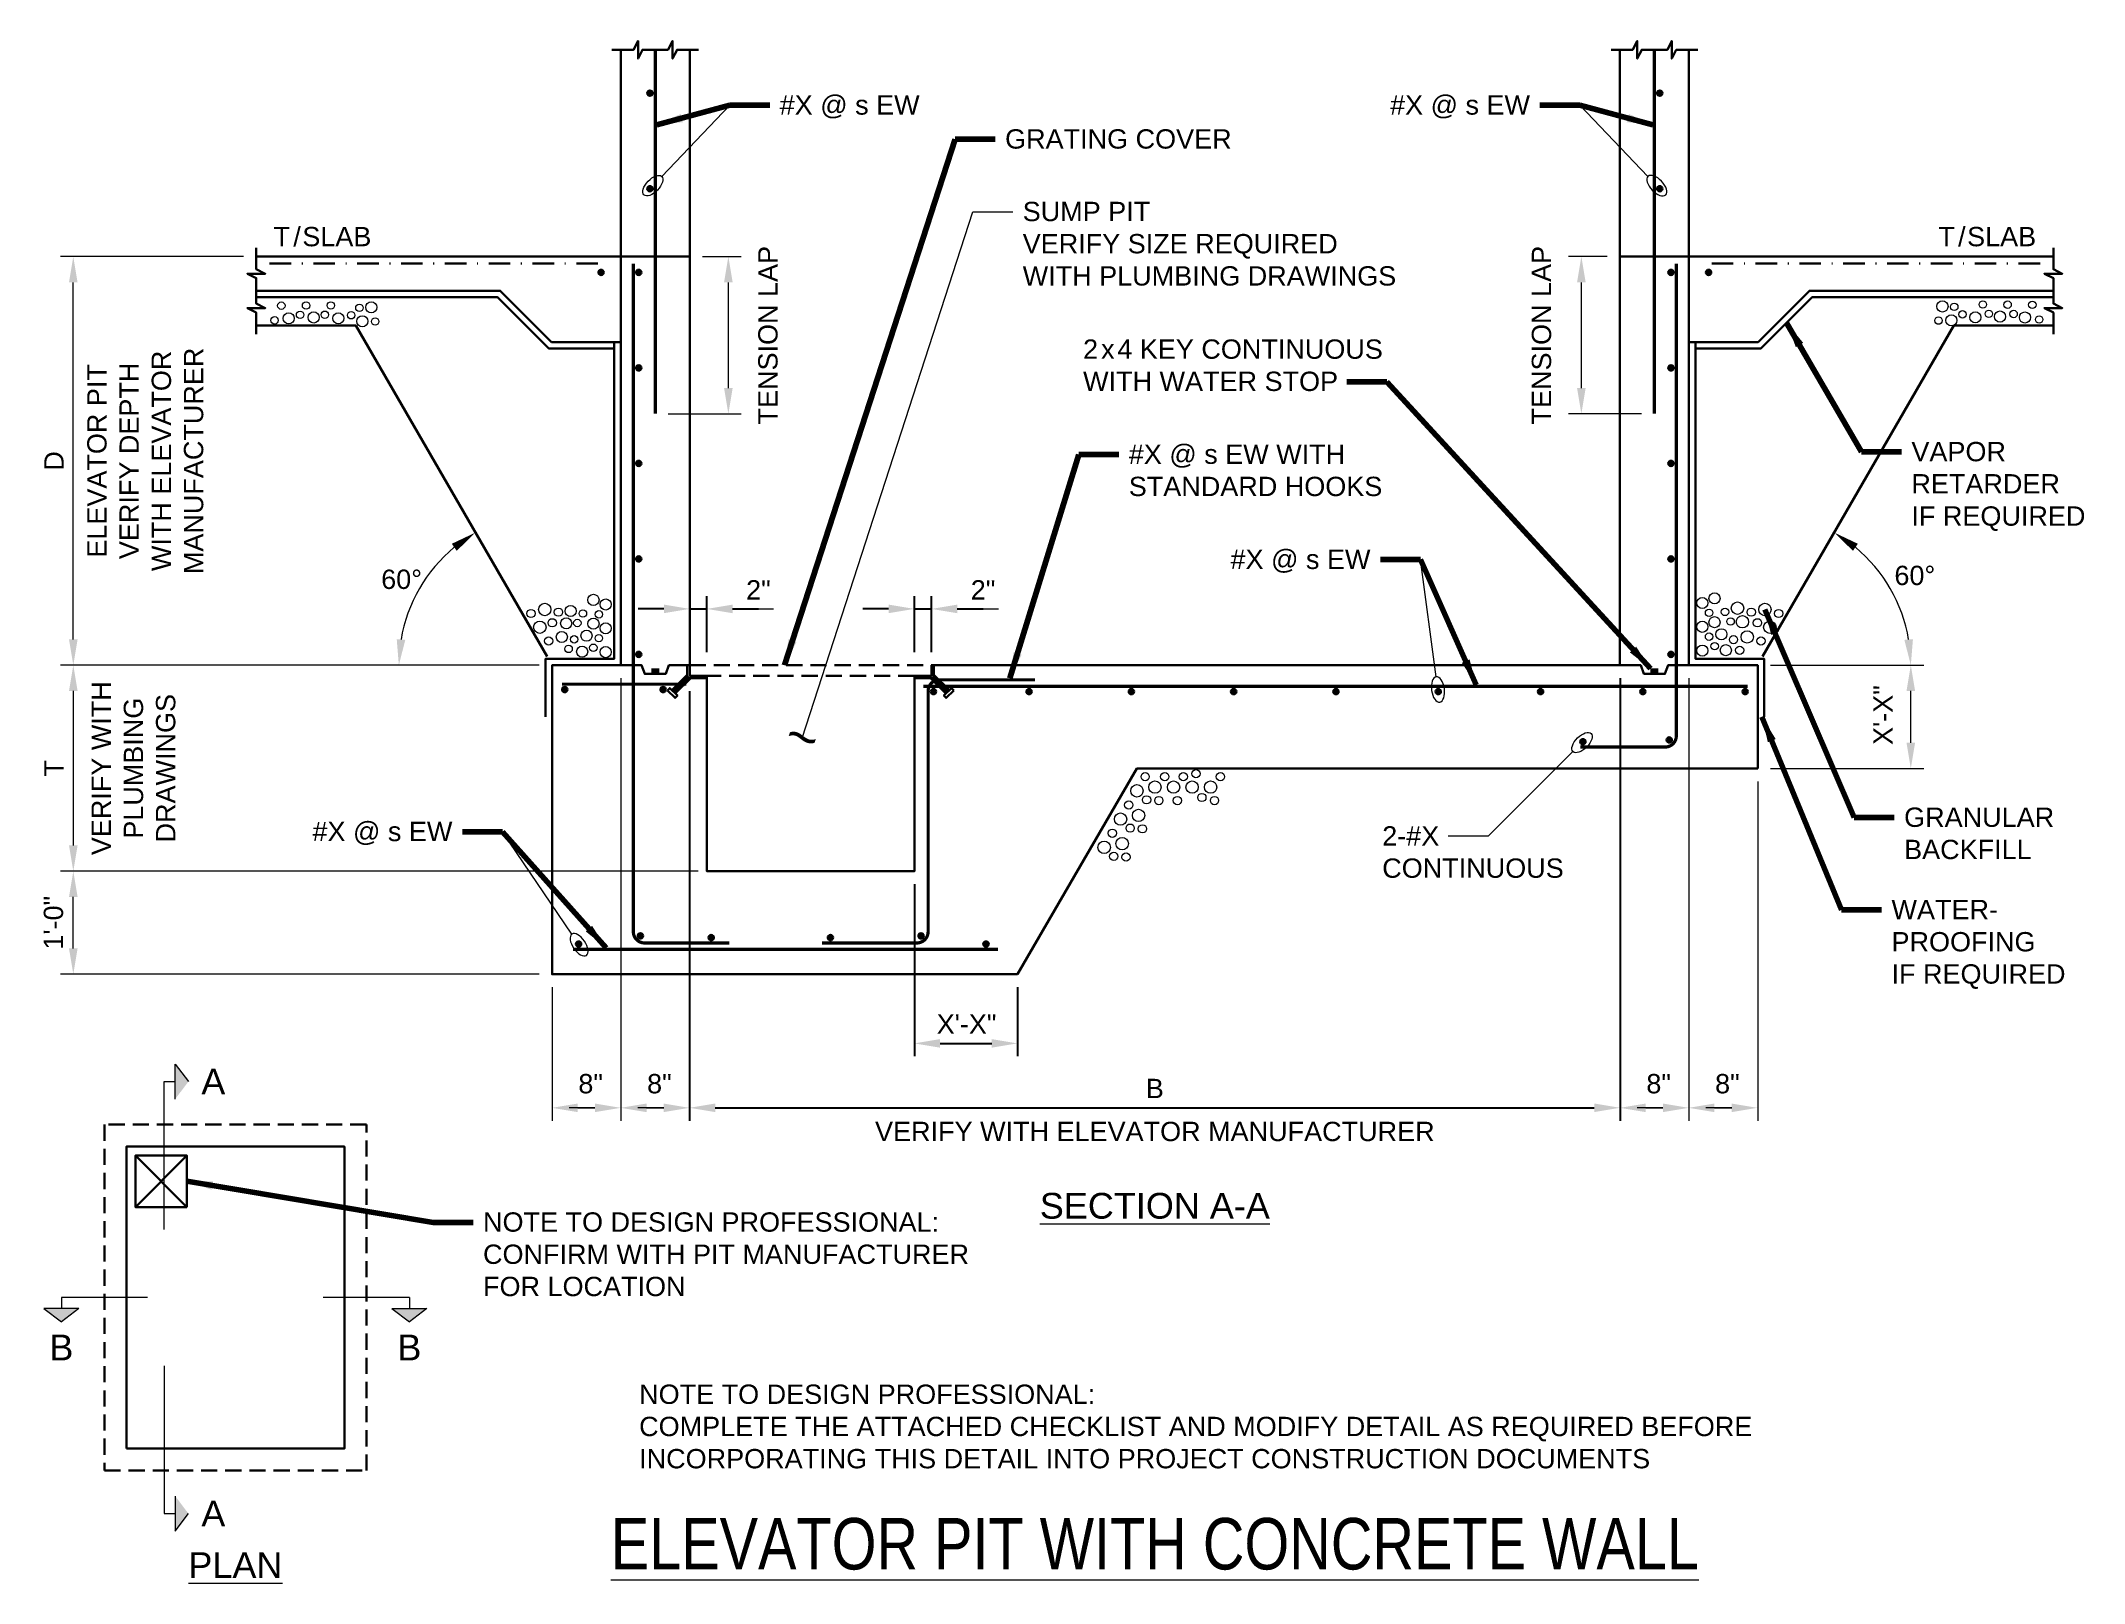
# Model space of a CAD drawing. Header units: inches. Extents: x 25 to 263, y 1564 to 1744.
import ezdxf

# ---------------------------------------------------------------- set-up
doc = ezdxf.new("R2010")
doc.units = ezdxf.units.IN
doc.header["$LTSCALE"] = 5
doc.header["$MEASUREMENT"] = 0
doc.linetypes.add('DASHDOT', pattern=[1, 0.5, -0.25, 0, -0.25])
doc.linetypes.add('HIDDEN', pattern=[0.375, 0.25, -0.125])
for name, color, linetype, lineweight in [('S-ANNO-DIMS', 1, 'Continuous', 20), ('S-ANNO-TEXT', 7, 'Continuous', 20), ('S-DELT-PATT', 7, 'Continuous', 15), ('S-DETL', 3, 'Continuous', 30)]:
    doc.layers.add(name, color=color, linetype=linetype, lineweight=lineweight)
doc.styles.add('Romans', font='arial.ttf')
doc.dimstyles.get("Standard").update_dxf_attribs({"dimtxt": 0.18, "dimasz": 0.18, "dimexe": 0.18, "dimexo": 0.0625, "dimgap": 0.09, "dimtad": 0, "dimtih": 1, "dimtoh": 1, "dimdec": 4, "dimzin": 0, "dimdsep": 46, "dimtxsty": 'Standard', "dimcen": 0.09, "dimadec": 0, "dimazin": 0, "dimtfac": 1, "dimtdec": 4, "dimtofl": 0, "dimtmove": 0, "dimatfit": 3, "dimfxl": 1, "dimtolj": 1, "dimtzin": 0, "dimarcsym": 0})

msp = doc.modelspace()

# ---------------------------------------------------------------- texts
at = {"layer": 'S-ANNO-DIMS', "attachment_point": 5, "style": 'Romans'}
for s, insert, char_height in [('\\A1;60%%D', (67.0642308, 1681.1923736), 2.24999998), ('\\A1;60%%D', (243.2058018, 1681.6448854), 2.24999998), ('\\A1;8"', (89.0724353, 1622.4635841), 2.25), ('\\A1;8"', (97.0724353, 1622.4635841), 2.25), ('\\A1;8"', (213.3884469, 1622.4635841), 2.25), ('\\A1;8"', (221.3884469, 1622.4635841), 2.25)]:
    msp.add_mtext(s, dxfattribs=dict(at, insert=insert, char_height=char_height))
at = {"layer": 'S-ANNO-TEXT', "style": 'Romans'}
for s, insert, char_height, attachment_point in [('#X @ s EW', (111.0750461, 1737.5645187), 2.24999998, 1), ('#X @ s EW', (198.411213, 1737.5645187), 2.24999998, 3), ('GRATING COVER', (137.3128121, 1733.608057), 2.249999984, 1), ('SUMP PIT\\PVERIFY SIZE REQUIRED \\PWITH PLUMBING DRAWINGS', (139.361612, 1725.1600694), 2.249999984, 1), ('{\\T1.2;T/}SLAB', (63.5468068, 1722.2351035), 2.249999984, 3), ('{\\T1.2;T/}SLAB', (245.9394523, 1722.2351035), 2.249999984, 1), ('{\\T1.2;2x}4 KEY CONTINUOUS \\PWITH WATER STOP', (146.3910554, 1709.1353423), 2.249999984, 1), ('#X @ s EW WITH \\PSTANDARD HOOKS', (151.7106325, 1696.8974502), 2.249999984, 1), ('VAPOR \\PRETARDER \\PIF REQUIRED', (242.8095882, 1697.2014814), 2.249999984, 1), ('#X @ s EW', (179.8405796, 1684.6580233), 2.24999998, 3), ('#X @ s EW', (72.9784324, 1652.9691082), 2.24999998, 3), ('GRANULAR\\PBACKFILL', (241.9620204, 1654.6275927), 2.24999998, 1), ('2-#X\\PCONTINUOUS ', (181.2111132, 1652.4525191), 2.249999984, 1), ('WATER-\\PPROOFING \\PIF REQUIRED', (240.4925572, 1643.8802298), 2.249999984, 1), ('VERIFY WITH ELEVATOR MANUFACTURER', (154.7431296, 1618.0410057), 2.249999984, 2), ('NOTE TO DESIGN PROFESSIONAL:\\PCONFIRM WITH PIT MANUFACTURER \\PFOR LOCATION', (76.5436369, 1607.4938465), 2.249999984, 1), ('NOTE TO DESIGN PROFESSIONAL: \\PCOMPLETE THE ATTACHED CHECKLIST AND MODIFY DETAIL AS REQUIRED BEFORE \\PINCORPORATING THIS DETAIL INTO PROJECT CONSTRUCTION DOCUMENTS', (94.7149922, 1587.4426496), 2.249999984, 1), ('{\\W0.8;\\LELEVATOR PIT WITH CONCRETE WALL}', (154.7431299, 1571.9095663), 6, 2)]:
    msp.add_mtext(s, dxfattribs=dict(at, insert=insert, char_height=char_height, attachment_point=attachment_point))
for s, insert, char_height, attachment_point, rotation in [('ELEVATOR PIT\\PVERIFY DEPTH \\PWITH ELEVATOR \\PMANUFACTURER', (30.4745014, 1694.9946171), 2.249999984, 2, 90), ('VERIFY WITH \\PPLUMBING \\PDRAWINGS', (30.9745014, 1659.2120293), 2.249999984, 2, 90), ('~', (113.6757191, 1662.7005561), 4.5, 5, 162.269289031)]:
    msp.add_mtext(s, dxfattribs=dict(at, insert=insert, char_height=char_height, attachment_point=attachment_point, rotation=rotation))
at = {"layer": 'S-ANNO-TEXT', "linetype": 'Continuous', "char_height": 3, "style": 'Romans'}
for s, insert, attachment_point in [('\\pxqc;A', (45.1509331, 1622.7225196), 5), ('{\\LSECTION A-A}', (154.7431296, 1609.7611285), 2), ('\\pxqc;B', (27.4662334, 1591.760334), 5), ('\\pxqc;B', (67.9756557, 1591.760334), 5), ('\\pxqc;A', (45.1509331, 1572.4203902), 5), ('{\\LPLAN}', (47.7209445, 1567.9203902), 2)]:
    msp.add_mtext(s, dxfattribs=dict(at, insert=insert, attachment_point=attachment_point))

# ---------------------------------------------------------------- blocks, each defined once
blk = doc.blocks.new('*D0')
at = {"layer": 'Defpoints', "color": 0, "transparency": 16777216}
for p in [(84.57, 1671.21), (28.85, 1647.22), (103.09, 1647.22)]:
    blk.add_point(p, dxfattribs=at)
at = {"layer": 'S-ANNO-DIMS', "transparency": 16777216}
for p, q in [((83.07, 1671.21), (27.35, 1671.21)), ((28.85, 1668.21), (28.85, 1650.22)), ((101.59, 1647.22), (27.35, 1647.22))]:
    blk.add_line(p, q, dxfattribs=at)
for points in [[(28.35, 1668.21), (29.35, 1668.21), (28.85, 1671.21)], [(28.35, 1650.22), (29.35, 1650.22), (28.85, 1647.22)]]:
    blk.add_solid(points, dxfattribs=at)
at = {"layer": 'S-ANNO-DIMS', "transparency": 16777216, "insert": (26.6, 1659.21), "char_height": 2.25, "attachment_point": 5, "rotation": 90, "style": 'Romans'}
blk.add_mtext('\\A1;T', dxfattribs=at)
blk = doc.blocks.new('*D1')
at = {"layer": 'Defpoints', "color": 0, "transparency": 16777216}
for p in [(102.6, 1677.76), (100.6, 1671.21), (102.6, 1671.21)]:
    blk.add_point(p, dxfattribs=at)
at = {"layer": 'S-ANNO-DIMS', "color": 0, "lineweight": -2, "transparency": 16777216}
for p, q in [((100.6, 1672.71), (100.6, 1679.26)), ((102.6, 1672.71), (102.6, 1679.26)), ((97.6, 1677.76), (94.6, 1677.76)), ((100.6, 1677.76), (102.6, 1677.76)), ((105.6, 1677.76), (108.6, 1677.76))]:
    blk.add_line(p, q, dxfattribs=at)
at = {"layer": 'S-ANNO-DIMS', "color": 0, "transparency": 16777216}
for points in [[(97.6, 1678.26), (97.6, 1677.26), (100.6, 1677.76)], [(105.6, 1678.26), (105.6, 1677.26), (102.6, 1677.76)]]:
    blk.add_solid(points, dxfattribs=at)
at = {"layer": 'S-ANNO-DIMS', "color": 0, "transparency": 16777216, "insert": (108.6, 1679.98), "char_height": 2.25, "attachment_point": 5, "style": 'Romans'}
blk.add_mtext('\\A1;2"', dxfattribs=at)
blk = doc.blocks.new('*D2')
at = {"layer": 'Defpoints', "color": 0, "transparency": 16777216}
for p in [(28.85, 1718.78), (50.15, 1718.78), (84.57, 1671.21)]:
    blk.add_point(p, dxfattribs=at)
at = {"layer": 'S-ANNO-DIMS', "transparency": 16777216}
for p, q in [((48.65, 1718.78), (27.35, 1718.78)), ((28.85, 1674.21), (28.85, 1715.78)), ((83.07, 1671.21), (27.35, 1671.21))]:
    blk.add_line(p, q, dxfattribs=at)
for points in [[(28.35, 1715.78), (29.35, 1715.78), (28.85, 1718.78)], [(28.35, 1674.21), (29.35, 1674.21), (28.85, 1671.21)]]:
    blk.add_solid(points, dxfattribs=at)
at = {"layer": 'S-ANNO-DIMS', "transparency": 16777216, "insert": (26.6, 1694.99), "char_height": 2.25, "attachment_point": 5, "rotation": 90, "style": 'Romans'}
blk.add_mtext('\\A1;D', dxfattribs=at)
blk = doc.blocks.new('*D3')
at = {"layer": 'Defpoints', "color": 0, "transparency": 16777216}
for p in [(28.85, 1647.22), (103.09, 1647.22), (84.57, 1635.22)]:
    blk.add_point(p, dxfattribs=at)
at = {"layer": 'S-ANNO-DIMS', "transparency": 16777216}
for p, q in [((101.59, 1647.22), (27.35, 1647.22)), ((28.85, 1638.22), (28.85, 1644.22)), ((83.07, 1635.22), (27.35, 1635.22))]:
    blk.add_line(p, q, dxfattribs=at)
for points in [[(28.35, 1644.22), (29.35, 1644.22), (28.85, 1647.22)], [(28.35, 1638.22), (29.35, 1638.22), (28.85, 1635.22)]]:
    blk.add_solid(points, dxfattribs=at)
at = {"layer": 'S-ANNO-DIMS', "transparency": 16777216, "insert": (26.55, 1641.22), "char_height": 2.25, "attachment_point": 5, "rotation": 90, "style": 'Romans'}
blk.add_mtext('\\A1;1\'-0"', dxfattribs=at)
blk = doc.blocks.new('*D4')
at = {"layer": 'Defpoints', "color": 0, "transparency": 16777216}
for p in [(100.57, 1669.69), (208.89, 1671.21), (208.89, 1619.67)]:
    blk.add_point(p, dxfattribs=at)
at = {"layer": 'S-ANNO-DIMS', "color": 0, "lineweight": -2, "transparency": 16777216}
for p, q in [((208.89, 1669.71), (208.89, 1618.17)), ((100.57, 1668.19), (100.57, 1618.17)), ((103.57, 1619.67), (205.89, 1619.67))]:
    blk.add_line(p, q, dxfattribs=at)
at = {"layer": 'S-ANNO-DIMS', "color": 0, "transparency": 16777216}
for points in [[(103.57, 1620.17), (103.57, 1619.17), (100.57, 1619.67)], [(205.89, 1620.17), (205.89, 1619.17), (208.89, 1619.67)]]:
    blk.add_solid(points, dxfattribs=at)
at = {"layer": 'S-ANNO-DIMS', "color": 0, "transparency": 16777216, "insert": (154.74, 1621.92), "char_height": 2.25, "attachment_point": 5, "style": 'Romans'}
blk.add_mtext('\\A1;B', dxfattribs=at)
blk = doc.blocks.new('*D5')
at = {"layer": 'Defpoints', "color": 0, "transparency": 16777216}
for p in [(126.75, 1647.22), (138.75, 1635.22), (138.75, 1627.17)]:
    blk.add_point(p, dxfattribs=at)
at = {"layer": 'S-ANNO-DIMS', "color": 0, "lineweight": -2, "transparency": 16777216}
for p, q in [((126.75, 1645.72), (126.75, 1625.67)), ((138.75, 1633.72), (138.75, 1625.67)), ((129.75, 1627.17), (135.75, 1627.17))]:
    blk.add_line(p, q, dxfattribs=at)
at = {"layer": 'S-ANNO-DIMS', "color": 0, "transparency": 16777216}
for points in [[(129.75, 1627.67), (129.75, 1626.67), (126.75, 1627.17)], [(135.75, 1627.67), (135.75, 1626.67), (138.75, 1627.17)]]:
    blk.add_solid(points, dxfattribs=at)
at = {"layer": 'S-ANNO-DIMS', "color": 0, "transparency": 16777216, "insert": (132.83, 1629.42), "char_height": 2.25, "attachment_point": 5, "style": 'Romans'}
blk.add_mtext('\\A1;X\'-X"', dxfattribs=at)
blk = doc.blocks.new('*D6')
at = {"layer": 'Defpoints', "color": 0, "transparency": 16777216}
for p in [(204.39, 1718.78), (208.89, 1718.78), (212.89, 1700.48)]:
    blk.add_point(p, dxfattribs=at)
at = {"layer": 'S-ANNO-DIMS', "transparency": 16777216}
for p, q in [((207.39, 1718.78), (202.89, 1718.78)), ((204.39, 1703.48), (204.39, 1715.78)), ((211.39, 1700.48), (202.89, 1700.48))]:
    blk.add_line(p, q, dxfattribs=at)
for points in [[(203.89, 1715.78), (204.89, 1715.78), (204.39, 1718.78)], [(203.89, 1703.48), (204.89, 1703.48), (204.39, 1700.48)]]:
    blk.add_solid(points, dxfattribs=at)
at = {"layer": 'S-ANNO-DIMS', "transparency": 16777216, "insert": (199.76, 1709.63), "char_height": 2.25, "attachment_point": 5, "rotation": 90, "style": 'Romans'}
blk.add_mtext('\\A1;TENSION LAP', dxfattribs=at)
blk = doc.blocks.new('*D7')
at = {"layer": 'Defpoints', "color": 0, "transparency": 16777216}
for p in [(224.91, 1671.21), (242.74, 1671.21), (224.91, 1659.18)]:
    blk.add_point(p, dxfattribs=at)
at = {"layer": 'S-ANNO-DIMS', "transparency": 16777216}
for p, q in [((226.41, 1671.21), (244.24, 1671.21)), ((242.74, 1662.18), (242.74, 1668.21)), ((226.41, 1659.18), (244.24, 1659.18))]:
    blk.add_line(p, q, dxfattribs=at)
for points in [[(242.24, 1668.21), (243.24, 1668.21), (242.74, 1671.21)], [(242.24, 1662.18), (243.24, 1662.18), (242.74, 1659.18)]]:
    blk.add_solid(points, dxfattribs=at)
at = {"layer": 'S-ANNO-DIMS', "transparency": 16777216, "insert": (239.49, 1665.4), "char_height": 2.25, "attachment_point": 5, "rotation": 90, "style": 'Romans'}
blk.add_mtext('\\A1;X\'-X"', dxfattribs=at)
blk = doc.blocks.new('*D8')
at = {"layer": 'Defpoints', "color": 0, "transparency": 16777216}
for p in [(128.75, 1677.76), (126.75, 1671.21), (128.75, 1671.21)]:
    blk.add_point(p, dxfattribs=at)
at = {"layer": 'S-ANNO-DIMS', "color": 0, "lineweight": -2, "transparency": 16777216}
for p, q in [((126.75, 1672.71), (126.75, 1679.26)), ((128.75, 1672.71), (128.75, 1679.26)), ((123.75, 1677.76), (120.75, 1677.76)), ((126.75, 1677.76), (128.75, 1677.76)), ((131.75, 1677.76), (134.75, 1677.76))]:
    blk.add_line(p, q, dxfattribs=at)
at = {"layer": 'S-ANNO-DIMS', "color": 0, "transparency": 16777216}
for points in [[(123.75, 1678.26), (123.75, 1677.26), (126.75, 1677.76)], [(131.75, 1678.26), (131.75, 1677.26), (128.75, 1677.76)]]:
    blk.add_solid(points, dxfattribs=at)
at = {"layer": 'S-ANNO-DIMS', "color": 0, "transparency": 16777216, "insert": (134.75, 1679.98), "char_height": 2.25, "attachment_point": 5, "style": 'Romans'}
blk.add_mtext('\\A1;2"', dxfattribs=at)
blk = doc.blocks.new('*D9')
at = {"layer": 'Defpoints', "color": 0, "transparency": 16777216}
for p in [(100.6, 1718.78), (105.1, 1718.78), (96.59, 1700.48)]:
    blk.add_point(p, dxfattribs=at)
at = {"layer": 'S-ANNO-DIMS', "transparency": 16777216}
for p, q in [((102.1, 1718.78), (106.6, 1718.78)), ((105.1, 1703.48), (105.1, 1715.78)), ((98.09, 1700.48), (106.6, 1700.48))]:
    blk.add_line(p, q, dxfattribs=at)
for points in [[(104.6, 1715.78), (105.6, 1715.78), (105.1, 1718.78)], [(104.6, 1703.48), (105.6, 1703.48), (105.1, 1700.48)]]:
    blk.add_solid(points, dxfattribs=at)
at = {"layer": 'S-ANNO-DIMS', "transparency": 16777216, "insert": (109.72, 1709.63), "char_height": 2.25, "attachment_point": 5, "rotation": 90, "style": 'Romans'}
blk.add_mtext('\\A1;TENSION LAP', dxfattribs=at)

# ---------------------------------------------------------------- dimensions: what is measured, and where the dimension line sits
at = {"layer": 'S-ANNO-DIMS'}
for base, p1, p2, angle, text, override, picture, middle in [((105.0978122, 1718.7833641), (96.5945872, 1700.4832029), (100.5978122, 1718.7833641), 270, 'TENSION LAP', {"dimscale": 24, "dimtxt": 0.09375, "dimasz": 0.125, "dimexe": 0.0625, "dimgap": 0.0625, "dimtih": 0, "dimtoh": 0, "dimdec": 5, "dimlfac": 1, "dimrnd": 0.03125, "dimzin": 7, "dimlunit": 4, "dimtxsty": 'Romans', "dimcen": 0.125, "dimclrd": 256, "dimclre": 256, "dimclrt": 256, "dimadec": 4, "dimtdec": 5, "dimtofl": 1, "dimtmove": 2, "dimtvp": 1, "dimfrac": 2, "dimtzin": 3, "dimlwd": 65535, "dimlwe": 65535}, '*D9', (109.7219172, 1709.6332835)), ((204.3884469, 1718.7833641), (212.8916719, 1700.4832029), (208.8884469, 1718.7833641), 270, 'TENSION LAP', {"dimscale": 24, "dimtxt": 0.09375, "dimasz": 0.125, "dimexe": 0.0625, "dimgap": 0.0625, "dimtih": 0, "dimtoh": 0, "dimdec": 5, "dimlfac": 1, "dimrnd": 0.03125, "dimzin": 7, "dimlunit": 4, "dimtxsty": 'Romans', "dimcen": 0.125, "dimclrd": 256, "dimclre": 256, "dimclrt": 256, "dimadec": 4, "dimtdec": 5, "dimtofl": 1, "dimtmove": 2, "dimtvp": 1, "dimfrac": 2, "dimtzin": 3, "dimlwd": 65535, "dimlwe": 65535}, '*D6', (199.7643419, 1709.6332835)), ((28.8495014, 1718.7833641), (84.5724353, 1671.2058701), (50.1542421, 1718.7833641), 270, 'D', {"dimscale": 24, "dimtxt": 0.09375, "dimasz": 0.125, "dimexe": 0.0625, "dimgap": 0.0625, "dimtih": 0, "dimtoh": 0, "dimdec": 5, "dimlfac": 1, "dimrnd": 0.03125, "dimzin": 7, "dimlunit": 4, "dimtxsty": 'Romans', "dimcen": 0.125, "dimclrd": 256, "dimclre": 256, "dimclrt": 256, "dimadec": 4, "dimtdec": 5, "dimtofl": 1, "dimtvp": 1, "dimfrac": 2, "dimtzin": 3, "dimlwd": 65535, "dimlwe": 65535}, '*D2', (28.8495014, 1694.9946171)), ((28.8495014, 1647.2181884), (84.5724353, 1671.2058701), (103.0851238, 1647.2181884), 90, 'T', {"dimscale": 24, "dimtxt": 0.09375, "dimasz": 0.125, "dimexe": 0.0625, "dimgap": 0.0625, "dimtih": 0, "dimtoh": 0, "dimdec": 5, "dimlfac": 1, "dimrnd": 0.03125, "dimzin": 7, "dimlunit": 4, "dimtxsty": 'Romans', "dimcen": 0.125, "dimclrd": 256, "dimclre": 256, "dimclrt": 256, "dimadec": 4, "dimtdec": 5, "dimtofl": 1, "dimtvp": 1, "dimfrac": 2, "dimtzin": 3, "dimlwd": 65535, "dimlwe": 65535}, '*D0', (28.8495014, 1659.2120293)), ((208.8884469, 1619.6660057), (100.5724353, 1669.6905684), (208.8884469, 1671.2058701), 180, 'B', {"dimscale": 24, "dimtxt": 0.09375, "dimasz": 0.125, "dimexe": 0.0625, "dimgap": 0.0625, "dimdec": 5, "dimlfac": 1, "dimrnd": 0.03125, "dimzin": 7, "dimlunit": 4, "dimtxsty": 'Romans', "dimcen": 0.125, "dimadec": 4, "dimtdec": 5, "dimtofl": 1, "dimtvp": 1, "dimfrac": 2, "dimtzin": 3}, '*D4', (154.7431296, 1619.6660057)), ((242.7416275, 1671.2058701), (224.9138238, 1659.1824761), (224.9138238, 1671.2058701), 270, 'X\'-X"', {"dimscale": 24, "dimtxt": 0.09375, "dimasz": 0.125, "dimexe": 0.0625, "dimgap": 0.0625, "dimtih": 0, "dimtoh": 0, "dimdec": 5, "dimlfac": 1, "dimrnd": 0.03125, "dimzin": 7, "dimlunit": 4, "dimtxsty": 'Romans', "dimcen": 0.125, "dimclrd": 256, "dimclre": 256, "dimclrt": 256, "dimadec": 4, "dimtdec": 5, "dimtofl": 1, "dimtmove": 2, "dimtvp": 1, "dimfrac": 2, "dimtzin": 3, "dimlwd": 65535, "dimlwe": 65535}, '*D7', (239.4915965, 1665.3976963)), ((138.7536261, 1627.1660057), (126.7536261, 1647.2181884), (138.7536261, 1635.2181884), 180, 'X\'-X"', {"dimscale": 24, "dimtxt": 0.09375, "dimasz": 0.125, "dimexe": 0.0625, "dimgap": 0.0625, "dimdec": 5, "dimlfac": 1, "dimrnd": 0.03125, "dimzin": 7, "dimlunit": 4, "dimtxsty": 'Romans', "dimcen": 0.125, "dimadec": 4, "dimtdec": 5, "dimtofl": 1, "dimtvp": 1, "dimfrac": 2, "dimtzin": 3}, '*D5', (132.8277976, 1627.1660057))]:
    dim = msp.add_linear_dim(base=base, p1=p1, p2=p2, angle=angle, text=text, dimstyle='Standard', override=override, dxfattribs=at)
    dim.commit()
    dim.dimension.update_dxf_attribs({"geometry": picture, "text_midpoint": middle, "dimtype": 128})
for base, p1, p2, angle, override, picture, middle in [((102.5978122, 1677.7550262), (100.5978122, 1671.2058701), (102.5978122, 1671.2058701), 180, {"dimscale": 24, "dimtxt": 0.09375, "dimasz": 0.125, "dimexe": 0.0625, "dimgap": 0.0625, "dimdec": 5, "dimlfac": 1, "dimrnd": 0.03125, "dimzin": 7, "dimlunit": 4, "dimtxsty": 'Romans', "dimcen": 0.125, "dimadec": 4, "dimtdec": 5, "dimtofl": 1, "dimtmove": 2, "dimtvp": 1, "dimfrac": 2, "dimtzin": 3}, '*D1', (108.5978122, 1679.9765934)), ((128.7536261, 1677.7550262), (126.7536261, 1671.2058701), (128.7536261, 1671.2058701), 180, {"dimscale": 24, "dimtxt": 0.09375, "dimasz": 0.125, "dimexe": 0.0625, "dimgap": 0.0625, "dimdec": 5, "dimlfac": 1, "dimrnd": 0.03125, "dimzin": 7, "dimlunit": 4, "dimtxsty": 'Romans', "dimcen": 0.125, "dimadec": 4, "dimtdec": 5, "dimtofl": 1, "dimtmove": 2, "dimtvp": 1, "dimfrac": 2, "dimtzin": 3}, '*D8', (134.7536261, 1679.9765934)), ((28.8495014, 1647.2181884), (84.5724353, 1635.2181884), (103.0851238, 1647.2181884), 270, {"dimscale": 24, "dimtxt": 0.09375, "dimasz": 0.125, "dimexe": 0.0625, "dimgap": 0.0625, "dimtih": 0, "dimtoh": 0, "dimdec": 5, "dimlfac": 1, "dimrnd": 0.03125, "dimzin": 7, "dimlunit": 4, "dimtxsty": 'Romans', "dimcen": 0.125, "dimclrd": 256, "dimclre": 256, "dimclrt": 256, "dimadec": 4, "dimtdec": 5, "dimtofl": 1, "dimtvp": 1, "dimfrac": 2, "dimtzin": 3, "dimlwd": 65535, "dimlwe": 65535}, '*D3', (28.8495014, 1641.2181884))]:
    dim = msp.add_linear_dim(base=base, p1=p1, p2=p2, angle=angle, dimstyle='Standard', override=override, dxfattribs=at)
    dim.commit()
    dim.dimension.update_dxf_attribs({"geometry": picture, "text_midpoint": middle, "dimtype": 128})

# ---------------------------------------------------------------- hatches: boundary and pattern name
at = {"layer": 'S-ANNO-TEXT'}
h = msp.add_hatch(color=256, dxfattribs=at)
h.dxf.hatch_style = 1
h.paths.add_polyline_path([(40.716949, 1624.7533887), (42.2501828, 1622.7225196), (40.716949, 1620.6916505)])
h = msp.add_hatch(color=256, dxfattribs=at)
h.dxf.hatch_style = 1
h.paths.add_polyline_path([(29.4971025, 1596.2935678), (25.4353643, 1596.2935678), (27.4662334, 1594.760334)])
h = msp.add_hatch(color=256, dxfattribs=at)
h.dxf.hatch_style = 1
h.paths.add_polyline_path([(67.9756557, 1594.760334), (70.0065248, 1596.2935678), (65.9447866, 1596.2935678)])
h = msp.add_hatch(color=256, dxfattribs=at)
h.dxf.hatch_style = 1
h.paths.add_polyline_path([(40.716949, 1570.3895211), (42.2501828, 1572.4203902), (40.716949, 1574.4512593)])
at = {"layer": 'S-DELT-PATT'}
h = msp.add_hatch(color=255, dxfattribs=at)
h.dxf.hatch_style = 1
h.paths.add_polyline_path([(100.3165622, 1670.088316), (100.515436, 1669.8894422), (100.7143098, 1669.6905684), (98.92603, 1667.9022886), (98.5282824, 1668.3000362)])
h = msp.add_hatch(color=255, dxfattribs=at)
h.dxf.hatch_style = 1
h.paths.add_polyline_path([(129.0348761, 1670.088316), (128.8360023, 1669.8894422), (128.6371285, 1669.6905684), (130.4254083, 1667.9022886), (130.8231559, 1668.3000362)])
at = {"layer": 'S-DETL', "linetype": 'Continuous'}
h = msp.add_hatch(color=256, dxfattribs=at)
h.dxf.hatch_style = 1
edge = h.paths.add_edge_path()
edge.add_arc((95.9695872, 1737.8106023), 0.3125, -180, 180)
h = msp.add_hatch(color=256, dxfattribs=at)
h.dxf.hatch_style = 1
edge = h.paths.add_edge_path()
edge.add_arc((213.5166719, 1737.8106023), 0.3125, 360, 720, ccw=False)
h = msp.add_hatch(color=256, dxfattribs=at)
h.dxf.hatch_style = 1
edge = h.paths.add_edge_path()
edge.add_arc((95.9695872, 1726.6894221), 0.3125, -180, 180)
h = msp.add_hatch(color=256, dxfattribs=at)
h.dxf.hatch_style = 1
edge = h.paths.add_edge_path()
edge.add_arc((213.5166719, 1726.6894221), 0.3125, 360, 720, ccw=False)
h = msp.add_hatch(color=256, dxfattribs=at)
h.dxf.hatch_style = 1
edge = h.paths.add_edge_path()
edge.add_arc((90.2816826, 1716.9445141), 0.3125, -180, 180)
h = msp.add_hatch(color=256, dxfattribs=at)
h.dxf.hatch_style = 1
edge = h.paths.add_edge_path()
edge.add_arc((94.6643108, 1716.9445141), 0.3125, -180, 180)
h = msp.add_hatch(color=256, dxfattribs=at)
h.dxf.hatch_style = 1
edge = h.paths.add_edge_path()
edge.add_arc((214.8219483, 1716.9445141), 0.3125, 360, 720, ccw=False)
h = msp.add_hatch(color=256, dxfattribs=at)
h.dxf.hatch_style = 1
edge = h.paths.add_edge_path()
edge.add_arc((219.2045765, 1716.9445141), 0.3125, 360, 720, ccw=False)
h = msp.add_hatch(color=256, dxfattribs=at)
h.dxf.hatch_style = 1
edge = h.paths.add_edge_path()
edge.add_arc((94.6643108, 1705.823334), 0.3125, -180, 180)
h = msp.add_hatch(color=256, dxfattribs=at)
h.dxf.hatch_style = 1
edge = h.paths.add_edge_path()
edge.add_arc((214.8219483, 1705.823334), 0.3125, 360, 720, ccw=False)
h = msp.add_hatch(color=256, dxfattribs=at)
h.dxf.hatch_style = 1
edge = h.paths.add_edge_path()
edge.add_arc((94.6643108, 1694.7021538), 0.3125, -180, 180)
h = msp.add_hatch(color=256, dxfattribs=at)
h.dxf.hatch_style = 1
edge = h.paths.add_edge_path()
edge.add_arc((214.8219483, 1694.7021538), 0.3125, 360, 720, ccw=False)
h = msp.add_hatch(color=256, dxfattribs=at)
h.dxf.hatch_style = 1
edge = h.paths.add_edge_path()
edge.add_arc((214.8219483, 1694.7021538), 0.3125, 360, 720, ccw=False)
h = msp.add_hatch(color=256, dxfattribs=at)
h.dxf.hatch_style = 1
edge = h.paths.add_edge_path()
edge.add_arc((94.6643108, 1683.5809736), 0.3125, -180, 180)
h = msp.add_hatch(color=256, dxfattribs=at)
h.dxf.hatch_style = 1
edge = h.paths.add_edge_path()
edge.add_arc((214.8219483, 1683.5809736), 0.3125, 360, 720, ccw=False)
h = msp.add_hatch(color=256, dxfattribs=at)
h.dxf.hatch_style = 1
edge = h.paths.add_edge_path()
edge.add_arc((94.6643108, 1672.4597934), 0.3125, -180, 180)
h = msp.add_hatch(color=256, dxfattribs=at)
h.dxf.hatch_style = 1
edge = h.paths.add_edge_path()
edge.add_arc((214.8219483, 1672.4597934), 0.3125, 360, 720, ccw=False)
h = msp.add_hatch(color=256, dxfattribs=at)
h.dxf.hatch_style = 1
edge = h.paths.add_edge_path()
edge.add_arc((86.053837, 1668.3694081), 0.3125, -180, 180)
h = msp.add_hatch(color=256, dxfattribs=at)
h.dxf.hatch_style = 1
edge = h.paths.add_edge_path()
edge.add_arc((97.5059349, 1668.3694081), 0.3125, -180, 180)
h = msp.add_hatch(color=256, dxfattribs=at)
h.dxf.hatch_style = 1
edge = h.paths.add_edge_path()
edge.add_arc((128.9784868, 1668.1255402), 0.3125, 360, 720, ccw=False)
h = msp.add_hatch(color=256, dxfattribs=at)
h.dxf.hatch_style = 1
edge = h.paths.add_edge_path()
edge.add_arc((140.1050211, 1668.1255402), 0.3125, 360, 720, ccw=False)
h = msp.add_hatch(color=256, dxfattribs=at)
h.dxf.hatch_style = 1
edge = h.paths.add_edge_path()
edge.add_arc((152.0122535, 1668.1255402), 0.3125, 360, 720, ccw=False)
h = msp.add_hatch(color=256, dxfattribs=at)
h.dxf.hatch_style = 1
edge = h.paths.add_edge_path()
edge.add_arc((163.9194858, 1668.1255402), 0.3125, 360, 720, ccw=False)
h = msp.add_hatch(color=256, dxfattribs=at)
h.dxf.hatch_style = 1
edge = h.paths.add_edge_path()
edge.add_arc((175.8267182, 1668.1255402), 0.3125, 360, 720, ccw=False)
h = msp.add_hatch(color=256, dxfattribs=at)
h.dxf.hatch_style = 1
edge = h.paths.add_edge_path()
edge.add_arc((187.7339505, 1668.1255402), 0.3125, 360, 720, ccw=False)
h = msp.add_hatch(color=256, dxfattribs=at)
h.dxf.hatch_style = 1
edge = h.paths.add_edge_path()
edge.add_arc((199.6411829, 1668.1255402), 0.3125, 360, 720, ccw=False)
h = msp.add_hatch(color=256, dxfattribs=at)
h.dxf.hatch_style = 1
edge = h.paths.add_edge_path()
edge.add_arc((211.5484153, 1668.1255402), 0.3125, 360, 720, ccw=False)
h = msp.add_hatch(color=256, dxfattribs=at)
h.dxf.hatch_style = 1
edge = h.paths.add_edge_path()
edge.add_arc((223.4556476, 1668.1255402), 0.3125, 360, 720, ccw=False)
h = msp.add_hatch(color=256, dxfattribs=at)
h.dxf.hatch_style = 1
edge = h.paths.add_edge_path()
edge.add_arc((204.5689075, 1662.2980352), 0.3125, 360, 720, ccw=False)
h = msp.add_hatch(color=256, dxfattribs=at)
h.dxf.hatch_style = 1
edge = h.paths.add_edge_path()
edge.add_arc((214.6205842, 1662.4993993), 0.3125, 360, 720, ccw=False)
h = msp.add_hatch(color=256, dxfattribs=at)
h.dxf.hatch_style = 1
edge = h.paths.add_edge_path()
edge.add_arc((87.6720365, 1638.7376088), 0.3125, 345, 705, ccw=False)
h = msp.add_hatch(color=256, dxfattribs=at)
h.dxf.hatch_style = 1
edge = h.paths.add_edge_path()
edge.add_arc((94.8656749, 1639.6889729), 0.3125, -180, 180)
h = msp.add_hatch(color=256, dxfattribs=at)
h.dxf.hatch_style = 1
edge = h.paths.add_edge_path()
edge.add_arc((103.1053122, 1639.4876088), 0.3125, -180, 180)
h = msp.add_hatch(color=256, dxfattribs=at)
h.dxf.hatch_style = 1
edge = h.paths.add_edge_path()
edge.add_arc((116.9767315, 1639.4876088), 0.3125, 360, 720, ccw=False)
h = msp.add_hatch(color=256, dxfattribs=at)
h.dxf.hatch_style = 1
edge = h.paths.add_edge_path()
edge.add_arc((127.5271227, 1639.6889729), 0.3125, 360, 720, ccw=False)
h = msp.add_hatch(color=256, dxfattribs=at)
h.dxf.hatch_style = 1
edge = h.paths.add_edge_path()
edge.add_arc((135.0911316, 1638.7376088), 0.3125, -180, 180)

# ---------------------------------------------------------------- linework, layer by layer
at = {"layer": 'S-ANNO-DIMS'}
for p, q in [((105.5978122, 1677.7550262), (110.3729162, 1677.7550262)), ((131.7536261, 1677.7550262), (136.52873, 1677.7550262)), ((92.5724353, 1669.7058701), (92.5724353, 1618.1660057)), ((92.5724353, 1669.7058701), (92.5724353, 1618.1660057)), ((208.8884469, 1669.7058701), (208.8884469, 1618.1660057)), ((216.9138238, 1669.7058701), (216.9138238, 1625.6660057)), ((216.9138238, 1669.7058701), (216.9138238, 1618.1660057)), ((226.4138238, 1671.2058701), (244.2416275, 1671.2058701)), ((100.5724353, 1668.1905684), (100.5724353, 1618.1660057)), ((224.9138238, 1657.6824761), (224.9138238, 1618.1660057)), ((84.5724353, 1633.7181884), (84.5724353, 1618.1660057)), ((89.5724353, 1619.6660057), (86.5724353, 1619.6660057)), ((87.5724353, 1619.6660057), (89.5724353, 1619.6660057)), ((97.5724353, 1619.6660057), (94.5724353, 1619.6660057)), ((95.5724353, 1619.6660057), (97.5724353, 1619.6660057)), ((213.8884469, 1619.6660057), (210.8884469, 1619.6660057)), ((211.8884469, 1619.6660057), (213.8884469, 1619.6660057)), ((221.8884469, 1619.6660057), (218.8884469, 1619.6660057)), ((219.8884469, 1619.6660057), (221.8884469, 1619.6660057))]:
    msp.add_line(p, q, dxfattribs=at)
for centre, start, end in [((84.5724353, 1671.2058701), 129.652944039, 170.347055961), ((224.9138238, 1671.2058701), 9.652944039, 50.347055961)]:
    msp.add_arc(centre, 17.8278037, start, end, dxfattribs=at)
for points in [[(72.9103307, 1685.342365), (73.4814236, 1684.5214796), (75.6585335, 1686.645201)], [(236.5759284, 1685.342365), (236.0048355, 1684.5214796), (233.8277256, 1686.645201)], [(67.4952734, 1674.1531632), (66.4988193, 1674.2373015), (66.7446316, 1671.2058701)], [(241.9909857, 1674.1531632), (242.9874398, 1674.2373015), (242.7416275, 1671.2058701)], [(87.5724353, 1620.1660057), (87.5724353, 1619.1660057), (84.5724353, 1619.6660057)], [(89.5724353, 1620.1660057), (89.5724353, 1619.1660057), (92.5724353, 1619.6660057)], [(89.5724353, 1620.1660057), (89.5724353, 1619.1660057), (92.5724353, 1619.6660057)], [(95.5724353, 1620.1660057), (95.5724353, 1619.1660057), (92.5724353, 1619.6660057)], [(97.5724353, 1620.1660057), (97.5724353, 1619.1660057), (100.5724353, 1619.6660057)], [(97.5724353, 1620.1660057), (97.5724353, 1619.1660057), (100.5724353, 1619.6660057)], [(211.8884469, 1620.1660057), (211.8884469, 1619.1660057), (208.8884469, 1619.6660057)], [(213.8884469, 1620.1660057), (213.8884469, 1619.1660057), (216.8884469, 1619.6660057)], [(213.8884469, 1620.1660057), (213.8884469, 1619.1660057), (216.8884469, 1619.6660057)], [(219.8884469, 1620.1660057), (219.8884469, 1619.1660057), (216.8884469, 1619.6660057)], [(221.8884469, 1620.1660057), (221.8884469, 1619.1660057), (224.8884469, 1619.6660057)], [(221.8884469, 1620.1660057), (221.8884469, 1619.1660057), (224.8884469, 1619.6660057)]]:
    msp.add_solid(points, dxfattribs=at)
at = {"layer": 'S-ANNO-TEXT'}
for p, q in [((97.3412714, 1728.1240689), (105.2543606, 1736.4003816)), ((212.1449877, 1728.1240689), (204.2318985, 1736.4003816)), ((113.6757191, 1662.7005561), (133.5409265, 1723.9959323)), ((133.5409265, 1723.9959323), (138.1974749, 1723.9959323)), ((187.5000506, 1669.8598386), (185.6612651, 1683.4938862)), ((203.4128763, 1661.142004), (193.5592543, 1651.288382)), ((86.8871286, 1639.8935617), (78.7991179, 1651.8049711)), ((193.5592543, 1651.288382), (188.9027059, 1651.288382)), ((40.716949, 1620.6916505), (40.716949, 1624.7533887)), ((40.716949, 1624.7533887), (42.2501828, 1622.7225196)), ((39.4390619, 1605.5093574), (39.4390619, 1622.7225196)), ((39.4390619, 1622.7225196), (40.716949, 1622.7225196)), ((29.4971025, 1596.2935678), (25.4353643, 1596.2935678)), ((25.4353643, 1596.2935678), (27.4662334, 1594.760334)), ((37.4953205, 1597.5714549), (27.4662334, 1597.5714549)), ((27.4662334, 1597.5714549), (27.4662334, 1596.2935678)), ((29.4971025, 1596.2935678), (27.4662334, 1594.760334)), ((67.9756557, 1597.5714549), (57.9465685, 1597.5714549)), ((65.9447866, 1596.2935678), (70.0065248, 1596.2935678)), ((65.9447866, 1596.2935678), (67.9756557, 1594.760334)), ((67.9756557, 1597.5714549), (67.9756557, 1596.2935678)), ((70.0065248, 1596.2935678), (67.9756557, 1594.760334)), ((39.4390619, 1589.6335523), (39.4390619, 1572.4203902)), ((39.4390619, 1572.4203902), (40.716949, 1572.4203902)), ((40.716949, 1574.4512593), (40.716949, 1570.3895211)), ((40.716949, 1570.3895211), (42.2501828, 1572.4203902))]:
    msp.add_line(p, q, dxfattribs=at)
for centre, major_axis in [((96.306483, 1727.041782), (-1.0347884, -1.0822869)), ((204.4716803, 1662.200808), (-1.058804, -1.058804))]:
    msp.add_ellipse(centre, major_axis=major_axis, ratio=0.5, dxfattribs=at)
at = {"layer": 'S-ANNO-TEXT', "extrusion": (0, 0, -1)}
for centre, major_axis in [((213.1797761, 1727.041782), (1.0347884, -1.0822869)), ((187.7001854, 1668.3758986), (0.2001348, -1.48394)), ((87.7282819, 1638.6547748), (0.8411533, -1.2387869))]:
    msp.add_ellipse(centre, major_axis=major_axis, ratio=0.5, dxfattribs=at)
at = {"layer": 'S-DELT-PATT'}
for centre, radius in [((53.0651365, 1713.0648712), 0.4319993), ((55.9462069, 1713.0806221), 0.4319993), ((58.1300848, 1712.0112971), 0.4319993), ((58.8272772, 1713.0963731), 0.4319993), ((62.1529989, 1712.8211329), 0.4319993), ((63.5319618, 1712.8747378), 0.6479989), ((246.4208947, 1712.9783038), 0.6479989), ((247.7998576, 1712.9246989), 0.4319993), ((248.7536984, 1712.0565659), 0.4319993), ((251.1255793, 1713.1999391), 0.4319993), ((251.8227717, 1712.1148631), 0.4319993), ((253.1225538, 1711.8015612), 0.6479989), ((254.0066496, 1713.1841881), 0.4319993), ((254.703842, 1712.0991122), 0.4319993), ((256.8877199, 1713.1684372), 0.4319993), ((52.2786782, 1711.3582204), 0.4319993), ((53.9307085, 1711.5875247), 0.6479989), ((55.2490144, 1711.9955461), 0.4319993), ((56.8303026, 1711.6979952), 0.6479989), ((59.7011975, 1711.6003251), 0.6479989), ((61.1991581, 1711.9529999), 0.4319993), ((62.4885391, 1711.2562642), 0.6479989), ((63.9864997, 1711.2239311), 0.4319993), ((245.9663568, 1711.3274972), 0.4319993), ((247.4643174, 1711.3598302), 0.6479989), ((250.251659, 1711.7038911), 0.6479989), ((256.022148, 1711.6910907), 0.6479989), ((257.6741782, 1711.4617864), 0.4319993), ((89.3954447, 1678.8108693), 0.6479989), ((219.8900647, 1678.987794), 0.6479989), ((82.124757, 1677.2261132), 0.4799992), ((83.7235043, 1677.6903624), 0.7199988), ((85.3222516, 1677.380863), 0.4799992), ((86.7354992, 1677.5098877), 0.6479989), ((88.1743718, 1677.2313382), 0.4319993), ((90.0306186, 1677.1256222), 0.4319993), ((90.8196923, 1678.273154), 0.6479989), ((218.4658172, 1678.4500787), 0.6479989), ((219.2548908, 1677.3025469), 0.4319993), ((219.8900647, 1676.2157649), 0.6479989), ((221.1111377, 1677.4082629), 0.4319993), ((222.5652602, 1677.8451122), 0.7199988), ((223.1327592, 1676.2621149), 0.7199988), ((224.1640075, 1677.380863), 0.4799992), ((225.7627548, 1677.6903624), 0.7199988), ((227.3615021, 1677.2261132), 0.4799992), ((83.1560053, 1675.6273659), 0.7199988), ((84.1872535, 1674.0286186), 0.4799992), ((84.6000028, 1676.1431151), 0.4799992), ((85.714001, 1674.4928679), 0.6479989), ((86.2247501, 1676.0851902), 0.6479989), ((87.1528735, 1674.2143183), 0.4319993), ((87.5243479, 1676.1173651), 0.4319993), ((88.5917461, 1674.6321426), 0.6479989), ((89.3954447, 1676.0388402), 0.6479989), ((90.0306186, 1674.3535931), 0.4319993), ((90.8196923, 1675.5011249), 0.6479989), ((218.4658172, 1675.6780496), 0.6479989), ((219.2548908, 1674.5305178), 0.4319993), ((220.6937634, 1674.8090673), 0.6479989), ((221.7611616, 1676.2942898), 0.4319993), ((222.101511, 1674.1833684), 0.4799992), ((223.7002583, 1674.4928679), 0.7199988), ((224.8862563, 1676.1431151), 0.4799992), ((225.2990056, 1674.0286186), 0.4799992), ((226.3302538, 1675.6273659), 0.7199988), ((86.5028496, 1673.1003452), 0.4319993), ((88.0809969, 1672.7754458), 0.6479989), ((89.3805947, 1673.23962), 0.4319993), ((90.8196923, 1672.7290959), 0.6479989), ((218.4658172, 1672.9060206), 0.6479989), ((219.9049147, 1673.4165447), 0.4319993), ((221.2045125, 1672.9523705), 0.6479989), ((222.8237598, 1672.9456205), 0.4799992), ((153.6170849, 1658.2224778), 0.4799992), ((155.8983596, 1658.2224778), 0.4799992), ((158.0583559, 1658.2224778), 0.4799992), ((159.5292769, 1658.5744183), 0.4799992), ((162.3783486, 1658.2224778), 0.4799992), ((151.7076293, 1654.9313012), 0.4799992), ((152.6623571, 1656.5768895), 0.7199988), ((153.7784705, 1655.5255014), 0.4799992), ((154.7577222, 1657.0098498), 0.7199988), ((155.2092842, 1655.4452813), 0.4799992), ((156.9177186, 1657.0098498), 0.7199988), ((157.3692805, 1655.4452813), 0.4799992), ((159.0777149, 1657.0098498), 0.7199988), ((160.2183523, 1655.7972218), 0.4799992), ((161.2377112, 1657.0098498), 0.7199988), ((161.6892732, 1655.4452813), 0.4799992), ((150.7529015, 1653.285713), 0.7199988), ((152.8482667, 1653.7186733), 0.7199988), ((148.843446, 1649.9945365), 0.7199988), ((149.7981738, 1651.6401247), 0.4799992), ((150.9388111, 1650.4274968), 0.7199988), ((151.8690149, 1652.2343249), 0.4799992), ((153.2998287, 1652.1541048), 0.4799992), ((149.9595594, 1648.9431484), 0.4799992), ((151.3903731, 1648.8629283), 0.4799992)]:
    msp.add_circle(centre, radius, dxfattribs=at)
at = {"layer": 'S-DETL'}
for p, q in [((50.1542421, 1718.7833641), (100.5978122, 1718.7833641)), ((259.3320171, 1718.7833641), (208.8884469, 1718.7833641)), ((98.5282824, 1668.3000362), (100.3165622, 1670.088316)), ((98.92603, 1667.9022886), (100.7143098, 1669.6905684)), ((130.4254083, 1667.9022886), (128.6371285, 1669.6905684)), ((130.8231559, 1668.3000362), (129.0348761, 1670.088316)), ((36.074658, 1614.114095), (42.0730352, 1608.1157177)), ((36.074658, 1608.1157177), (42.0730352, 1614.114095))]:
    msp.add_line(p, q, dxfattribs=at)
at = {"layer": 'S-DETL', "linetype": 'DASHDOT'}
for p, q in [((51.7064249, 1717.9736103), (90.5941826, 1717.9736103)), ((257.7798343, 1717.9736103), (218.8920765, 1717.9736103))]:
    msp.add_line(p, q, dxfattribs=at)
at = {"layer": 'S-DETL', "linetype": 'HIDDEN', "ltscale": 1.5}
for p, q in [((100.5978122, 1671.2058701), (128.7536261, 1671.2058701)), ((126.7536261, 1669.9718184), (102.5978122, 1669.9718184))]:
    msp.add_line(p, q, dxfattribs=at)
at = {"layer": 'S-DETL'}
for points in [[(91.5376468, 1742.8685517), (94.066117, 1742.8685527), (94.5835112, 1743.9033412), (94.5835112, 1741.8337642), (95.1009055, 1742.8685528), (98.0882693, 1742.8685537), (98.6056631, 1743.9033412), (98.6056631, 1741.8337642), (99.1230574, 1742.8685528), (101.6326007, 1742.8685517)], [(207.8536584, 1742.8685517), (210.3821285, 1742.8685527), (210.8995228, 1743.9033412), (210.8995228, 1741.8337642), (211.4169171, 1742.8685528), (214.4042809, 1742.8685537), (214.9216747, 1743.9033412), (214.9216747, 1741.8337642), (215.4390689, 1742.8685528), (217.9486123, 1742.8685517)], [(92.5724353, 1742.8685517), (92.5724353, 1671.2058701), (95.0018945, 1671.2058701), (95.3716835, 1670.1894687), (97.8174904, 1670.1894687), (98.1872794, 1671.2058701), (100.5978122, 1671.2058701), (100.5978122, 1742.8685517)], [(216.9138238, 1742.8685517), (216.9138238, 1671.2058701), (214.4843646, 1671.2058701), (214.1145756, 1670.1894687), (211.6687687, 1670.1894687), (211.2989797, 1671.2058701), (208.8884469, 1671.2058701), (208.8884469, 1742.8685517)], [(50.1542421, 1719.8181527), (50.1542421, 1717.3079107), (51.1890306, 1716.7905164), (49.1194535, 1716.7905164), (50.1542421, 1716.2731222), (50.1542421, 1713.3043752), (51.1890306, 1712.7869809), (49.1194535, 1712.7869809), (50.1542421, 1712.2695867), (50.1542421, 1709.7415046)], [(259.3320171, 1719.8181527), (259.3320171, 1717.3079107), (260.3668056, 1716.7905164), (258.2972285, 1716.7905164), (259.3320171, 1716.2731222), (259.3320171, 1713.3043752), (260.3668056, 1712.7869809), (258.2972285, 1712.7869809), (259.3320171, 1712.2695867), (259.3320171, 1709.7415046)], [(50.1542421, 1714.7976687), (78.5568136, 1714.7976687), (84.5273317, 1708.8271506), (92.5724353, 1708.8271506)], [(91.8224353, 1708.0771506), (84.2166716, 1708.0771506), (78.2461534, 1714.0476687), (50.1542421, 1714.0476687)], [(259.3320171, 1714.7976687), (230.9294455, 1714.7976687), (224.9589274, 1708.8271506), (216.9138238, 1708.8271506)], [(259.3320171, 1714.0476687), (231.2401057, 1714.0476687), (225.2695875, 1708.0771506), (217.6638238, 1708.0771506)], [(50.1542421, 1710.7762931), (61.7264409, 1710.7762931), (83.995085, 1672.2058701)], [(259.3320171, 1710.7762931), (247.7598182, 1710.7762931), (225.4911741, 1672.2058701)], [(83.8224353, 1665.1941731), (83.8224353, 1671.9558701), (91.8224353, 1671.9558701), (91.8224353, 1708.8271506)], [(217.6638238, 1708.8271506), (217.6638238, 1671.9558701), (225.6638238, 1671.9558701), (225.6638238, 1665.1941731)], [(224.9138238, 1659.1824761), (152.6570865, 1659.1824761), (138.7536261, 1635.2181884), (84.5724353, 1635.2181884), (84.5724353, 1671.2058701), (92.5724353, 1671.2058701)], [(100.3165622, 1671.2058701), (100.3165622, 1669.6905684), (102.5978122, 1669.6905684)], [(100.5978122, 1671.2058701), (100.5978122, 1669.9718184), (102.5978122, 1669.9718184), (102.5978122, 1647.2181884), (126.7536261, 1647.2181884), (126.7536261, 1669.9718184), (128.7536261, 1669.9718184), (128.7536261, 1671.2058701), (208.8884469, 1671.2058701)], [(129.0348761, 1671.2058701), (129.0348761, 1669.6905684), (126.7536261, 1669.6905684)], [(216.9138238, 1671.2058701), (224.9138238, 1671.2058701), (224.9138238, 1659.1824761)]]:
    msp.add_lwpolyline(points, dxfattribs=at)
at = {"layer": 'S-DETL', "const_width": 0.375}
for points in [[(96.5945872, 1742.8685527), (96.5945872, 1700.4832029)], [(212.8916719, 1742.8685527), (212.8916719, 1700.4832029)], [(85.741337, 1668.9944081), (100.2263395, 1668.9944081)], [(223.7681476, 1668.7505402), (127.7909868, 1668.7505402)], [(87.013621, 1638.1126088), (136.4889898, 1638.1126088)]]:
    msp.add_lwpolyline(points, dxfattribs=at)
for points in [[(94.0393108, 1717.9560535), (94.0393108, 1640.1751088, 0.4142135624), (95.3518108, 1638.8626088), (105.2298516, 1638.8626088)], [(215.4469483, 1717.9560535), (215.4469483, 1662.9855352, -0.4142135624), (214.1344483, 1661.6730352), (204.2564075, 1661.6730352)], [(140.8109801, 1669.5005402), (129.6659868, 1669.5005402, 0.4142135624), (128.3534868, 1668.1880402), (128.3534868, 1640.1751088, -0.4142135624), (127.0409868, 1638.8626088), (115.9818375, 1638.8626088)]]:
    msp.add_lwpolyline(points, format="xyb", dxfattribs=at)
at = {"layer": 'S-DETL'}
for points in [[(98.0200494, 1668.2779391), (98.9039329, 1667.3940556), (99.1690979, 1667.6592206), (98.2852145, 1668.5431041)], [(131.3313889, 1668.2779391), (130.4475054, 1667.3940556), (130.1823403, 1667.6592206), (131.0662238, 1668.5431041)], [(35.0361385, 1579.9902953), (60.4057505, 1579.9902953), (60.4057505, 1615.1526144), (35.0361385, 1615.1526144)], [(42.0730352, 1608.1157177), (36.074658, 1608.1157177), (36.074658, 1614.114095), (42.0730352, 1614.114095)]]:
    msp.add_lwpolyline(points, close=True, dxfattribs=at)
at = {"layer": 'S-DETL', "linetype": 'HIDDEN', "ltscale": 1.5}
msp.add_lwpolyline([(32.480777, 1577.4349338), (62.9611121, 1577.4349338), (62.9611121, 1617.707976), (32.480777, 1617.707976)], close=True, dxfattribs=at)
at = {"layer": 'S-DETL', "linetype": 'Continuous'}
for centre in [(95.9695872, 1737.8106023), (213.5166719, 1737.8106023), (95.9695872, 1726.6894221), (213.5166719, 1726.6894221), (90.2816826, 1716.9445141), (94.6643108, 1716.9445141), (214.8219483, 1716.9445141), (219.2045765, 1716.9445141), (94.6643108, 1705.823334), (214.8219483, 1705.823334), (94.6643108, 1694.7021538), (214.8219483, 1694.7021538), (214.8219483, 1694.7021538), (94.6643108, 1683.5809736), (214.8219483, 1683.5809736), (94.6643108, 1672.4597934), (214.8219483, 1672.4597934), (86.053837, 1668.3694081), (97.5059349, 1668.3694081), (128.9784868, 1668.1255402), (140.1050211, 1668.1255402), (152.0122535, 1668.1255402), (163.9194858, 1668.1255402), (175.8267182, 1668.1255402), (187.7339505, 1668.1255402), (199.6411829, 1668.1255402), (211.5484153, 1668.1255402), (223.4556476, 1668.1255402), (204.5689075, 1662.2980352), (214.6205842, 1662.4993993), (87.6720365, 1638.7376088), (94.8656749, 1639.6889729), (103.1053122, 1639.4876088), (116.9767315, 1639.4876088), (127.5271227, 1639.6889729), (135.0911316, 1638.7376088)]:
    msp.add_circle(centre, 0.3125, dxfattribs=at)
for points in [[(96.1338442, 1670.1894687), (96.1338442, 1670.8208246), (97.0553297, 1670.1894687), (97.0553297, 1670.8208246)], [(213.3524149, 1670.1894687), (213.3524149, 1670.8208246), (212.4309294, 1670.1894687), (212.4309294, 1670.8208246)]]:
    msp.add_solid(points, dxfattribs=at)

msp.set_redraw_order([(e.dxf.handle, doc.entitydb.next_handle()) for e in msp.query("TEXT MTEXT ATTDEF DIMENSION ARC_DIMENSION")])  # texts and dimensions are drawn at this point

# ---------------------------------------------------------------- leaders
at = {"layer": 'S-ANNO-TEXT'}
for points in [[(96.7820872, 1734.1302428), (105.2543606, 1736.4003816), (109.910909, 1736.4003816)], [(212.7041719, 1734.1302428), (204.2318985, 1736.4003816), (199.5753501, 1736.4003816)], [(111.6454982, 1671.2058701), (131.4921266, 1732.4439199), (136.148675, 1732.4439199)], [(228.2808751, 1711.0884382), (236.9889027, 1696.0373443), (241.6454511, 1696.0373443)], [(212.4309294, 1670.8208246), (181.7310649, 1704.2104022), (177.0745165, 1704.2104022)], [(137.8834587, 1669.6880402), (145.889947, 1695.7333131), (150.5464954, 1695.7333131)], [(192.1511662, 1668.9380402), (185.6612651, 1683.4938862), (181.0047167, 1683.4938862)], [(225.7627548, 1677.6903624), (236.1413349, 1653.4634556), (240.7978833, 1653.4634556)], [(225.4138238, 1665.1941731), (234.6718717, 1642.7160927), (239.3284201, 1642.7160927)], [(90.8654827, 1638.3001088), (78.7991179, 1651.8049711), (74.1425695, 1651.8049711)], [(42.0730352, 1611.1149064), (70.7229514, 1606.3297094), (75.3794998, 1606.3297094)]]:
    msp.add_leader(points, dimstyle='Standard', override={"dimscale": 24, "dimtxt": 0.09375, "dimasz": 0.125, "dimexe": 0.0625, "dimgap": 0.0625, "dimtad": 0, "dimtih": 0, "dimtoh": 0, "dimdec": 5, "dimlfac": 16, "dimrnd": 0.03125, "dimzin": 7, "dimlunit": 4, "dimtxsty": 'Romans', "dimcen": 0.125, "dimclrd": 256, "dimclre": 256, "dimclrt": 256, "dimadec": 4, "dimtdec": 5, "dimtofl": 1, "dimtvp": 1, "dimfrac": 2, "dimtzin": 3, "dimlwd": 65535, "dimlwe": 65535}, dxfattribs=at)

doc.saveas('drawing.dxf')
